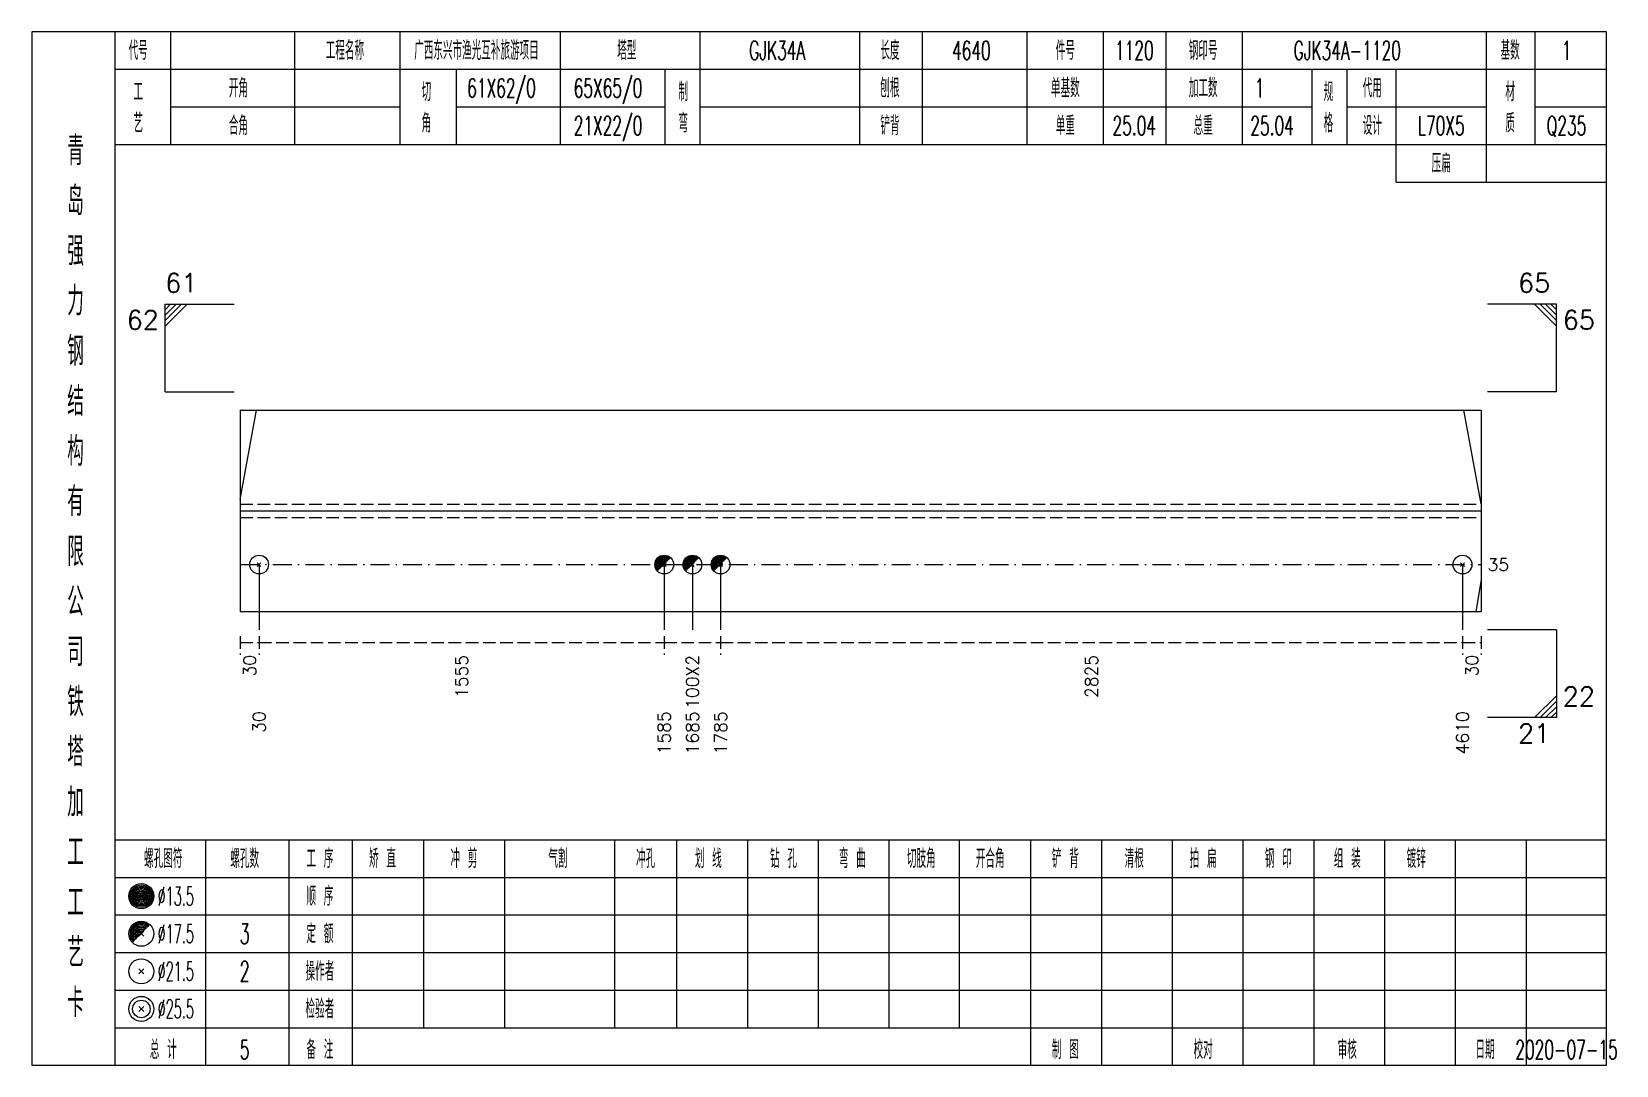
# Model space of a CAD drawing. Extents: x 0 to 2606, y -377 to 6479.
# Drawn here: x 522.8 to 775.7, y 1575 to 1740 of the extents above; entities that cross this region are included whole.
import ezdxf
from ezdxf.enums import TextEntityAlignment as Align

# ---------------------------------------------------------------- set-up
doc = ezdxf.new("R2010")
doc.units = 0
doc.header["$MEASUREMENT"] = 0
doc.linetypes.add('一点画线', pattern=[5.2, 3, -1, 0.2, -1])
doc.linetypes.add('虚线', pattern=[2.75, 2, -0.75])
doc.layers.get('0').update_dxf_attribs({"linetype": 'CONTINUOUS', "lineweight": 25})
doc.layers.add('1', color=7, linetype='CONTINUOUS', lineweight=25)
doc.layers.add('4', color=7, linetype='CONTINUOUS', lineweight=25)
doc.styles.get("Standard").update_dxf_attribs({"font": 'simplex.shx', "width": 0.7, "height": 3, "bigfont": 'gbhzfs.shx'})

msp = doc.modelspace()

# ---------------------------------------------------------------- texts
at = {"color": 7, "linetype": 'Continuous', "lineweight": 13}
for s, p in [('61', (544.1, 1697.5)), ('22', (767.2, 1631.5))]:
    msp.add_text(s, height=3, dxfattribs=at).set_placement(p, align=Align.BOTTOM_LEFT)
msp.add_text('65', height=3, dxfattribs=at).set_placement((765.2, 1697.5), align=Align.BOTTOM_RIGHT)
for s, p in [('62', (543.1, 1695.5)), ('21', (765.2, 1629.5))]:
    msp.add_text(s, height=3, dxfattribs=at).set_placement(p, align=Align.TOP_RIGHT)
msp.add_text('65', height=3, dxfattribs=at).set_placement((767.2, 1695.5), align=Align.TOP_LEFT)
msp.add_text('35', height=2, dxfattribs=at).set_placement((755.2, 1654.93), align=Align.MIDDLE_LEFT)
at = {"color": 8, "linetype": 'Continuous', "lineweight": 9}
for s, p in [('30', (557.6, 1640.5)), ('1555', (591.43, 1640.5)), ('100X2', (628.27, 1640.5)), ('2825', (691.98, 1640.5)), ('30', (752.7, 1640.5))]:
    msp.add_text(s, height=2, rotation=90, dxfattribs=at).set_placement(p, align=Align.MIDDLE_RIGHT)
at = {"layer": '1', "color": 7, "linetype": 'Continuous', "lineweight": 13}
for s, p in [('30', (559.1, 1631.5)), ('1585', (623.77, 1631.5)), ('1685', (628.27, 1631.5)), ('1785', (632.77, 1631.5)), ('4610', (751.2, 1631.5))]:
    msp.add_text(s, height=2, rotation=90, dxfattribs=at).set_placement(p, align=Align.MIDDLE_RIGHT)
at = {"layer": '4', "color": 1, "linetype": 'Continuous', "lineweight": 13}
for s, height, width, p in [('代号', 3, 0.6, (539.8, 1737)), ('工程名称', 3, 0.6, (572.8, 1737)), ('广西东兴市渔光互补旅游项目', 3, 0.6, (593.8, 1737)), ('塔型', 3, 0.6, (617.8, 1737)), ('GJK34A', 3, 0.6, (641.8, 1737)), ('长度', 3, 0.6, (659.8, 1737)), ('4640', 3, 0.6, (672.8, 1737)), ('件号', 3, 0.6, (687.8, 1737)), ('1120', 3, 0.6, (698.8, 1737)), ('钢印号', 3, 0.6, (709.8, 1737)), ('GJK34A-1120', 3, 0.6, (732.8, 1737)), ('基数', 3, 0.6, (758.8, 1737)), ('1', 3, 0.6, (767.8, 1737)), ('开角', 3, 0.6, (555.8, 1731)), ('61X62/0', 3, 0.6, (597.8, 1731)), ('65X65/0', 3, 0.6, (614.8, 1731)), ('刨根', 3, 0.6, (659.8, 1731)), ('单基数', 3, 0.6, (687.8, 1731)), ('加工数', 3, 0.6, (709.8, 1731)), ('代用', 3, 0.6, (736.8, 1731)), ('工', 3, 0.6, (539.8, 1730.4)), ('切', 3, 0.6, (585.8, 1730.4)), ('制', 3, 0.6, (626.8, 1730.4)), ('1', 3, 0.6, (718.8, 1731)), ('规', 3, 0.6, (729.8, 1730.4)), ('材', 3, 0.6, (758.8, 1730.4)), ('艺', 3, 0.6, (539.8, 1725.4)), ('合角', 3, 0.6, (555.8, 1725)), ('角', 3, 0.6, (585.8, 1725.4)), ('21X22/0', 3, 0.6, (614.8, 1725)), ('弯', 3, 0.6, (626.8, 1725.4)), ('铲背', 3, 0.6, (659.8, 1725)), ('单重', 3, 0.6, (687.8, 1725)), ('25.04', 3, 0.6, (698.8, 1725)), ('总重', 3, 0.6, (709.8, 1725)), ('25.04', 3, 0.6, (720.8, 1725)), ('格', 3, 0.6, (729.8, 1725.4)), ('设计', 3, 0.6, (736.8, 1725)), ('L70X5', 3, 0.6, (747.8, 1725)), ('质', 3, 0.6, (758.8, 1725.4)), ('Q235', 3, 0.6, (767.8, 1725)), ('青', 4.6, 0.8, (529.8, 1721)), ('压扁', 3, 0.6, (747.8, 1719)), ('岛', 4.6, 0.8, (529.8, 1713)), ('强', 4.6, 0.8, (529.8, 1705)), ('力', 4.6, 0.8, (529.8, 1697)), ('钢', 4.6, 0.8, (529.8, 1689)), ('结', 4.6, 0.8, (529.8, 1681)), ('构', 4.6, 0.8, (529.8, 1673)), ('有', 4.6, 0.8, (529.8, 1665)), ('限', 4.6, 0.8, (529.8, 1657)), ('公', 4.6, 0.8, (529.8, 1649)), ('司', 4.6, 0.8, (529.8, 1641)), ('铁', 4.6, 0.8, (529.8, 1633)), ('塔', 4.6, 0.8, (529.8, 1625)), ('加', 4.6, 0.8, (529.8, 1617)), ('工', 4.6, 0.8, (529.8, 1609)), ('螺孔图符', 3, 0.6, (543.8, 1608)), ('螺孔数', 3, 0.6, (556.8, 1608)), ('工 序', 3, 0.6, (568.8, 1608)), ('矫 直', 3, 0.6, (578.8, 1608)), ('冲 剪', 3, 0.6, (591.8, 1608)), ('气割', 3, 0.6, (606.8, 1608)), ('冲孔', 3, 0.6, (620.8, 1608)), ('划 线', 3, 0.6, (630.8, 1608)), ('钻 孔', 3, 0.6, (642.8, 1608)), ('弯 曲', 3, 0.6, (653.8, 1608)), ('切肢角', 3, 0.6, (664.8, 1608)), ('开合角', 3, 0.6, (675.8, 1608)), ('铲 背', 3, 0.6, (687.8, 1608)), ('清根', 3, 0.6, (698.8, 1608)), ('拍 扁', 3, 0.6, (709.8, 1608)), ('钢 印', 3, 0.6, (721.8, 1608)), ('组 装', 3, 0.6, (732.8, 1608)), ('镀锌', 3, 0.6, (743.8, 1608)), ('顺 序', 3, 0.6, (568.8, 1602)), ('工', 4.6, 0.8, (529.8, 1601)), ('%%C13.5', 3, 0.5, (545.8, 1602)), ('%%C17.5', 3, 0.5, (545.8, 1596)), ('3', 3.2, 0.6, (556.8, 1596)), ('定 额', 3, 0.6, (568.8, 1596)), ('艺', 4.6, 0.8, (529.8, 1593)), ('%%C21.5', 3, 0.5, (545.8, 1590)), ('2', 3.2, 0.6, (556.8, 1590)), ('操作者', 3, 0.6, (568.8, 1590)), ('卡', 4.6, 0.8, (529.8, 1585)), ('%%C25.5', 3, 0.5, (545.8, 1584)), ('检验者', 3, 0.6, (568.8, 1584)), ('总 计', 3, 0.6, (543.8, 1577.5)), ('5', 3, 0.6, (556.8, 1577.5)), ('备 注', 3, 0.6, (568.8, 1577.5)), ('制 图', 3, 0.6, (687.8, 1577.5)), ('校对', 3, 0.6, (709.8, 1577.5)), ('审核', 3, 0.6, (732.8, 1577.5)), ('日期', 3, 0.6, (754.8, 1577.5)), ('2020-07-15', 3, 0.6, (767.8, 1577.5))]:
    msp.add_text(s, height=height, dxfattribs=dict(at, width=width)).set_placement(p, align=Align.MIDDLE_CENTER)

# ---------------------------------------------------------------- linework, layer by layer
at = {"color": 7, "linetype": 'Continuous', "lineweight": 13}
for p, q in [((544.1, 1696.5), (555.1, 1696.5)), ((544.1, 1682.5), (544.1, 1696.5)), ((544.97, 1696.5), (544.1, 1695.62)), ((545.85, 1696.5), (544.1, 1694.75)), ((546.72, 1696.5), (544.1, 1693.88)), ((547.6, 1696.5), (544.1, 1693)), ((766.2, 1696.5), (755.2, 1696.5)), ((762.7, 1696.5), (766.2, 1693)), ((763.57, 1696.5), (766.2, 1693.88)), ((764.45, 1696.5), (766.2, 1694.75)), ((765.32, 1696.5), (766.2, 1695.62)), ((766.2, 1682.5), (766.2, 1696.5)), ((544.1, 1682.5), (555.1, 1682.5)), ((766.2, 1682.5), (755.2, 1682.5)), ((556.1, 1665.34), (558.7, 1679.57)), ((754.2, 1664.65), (751.42, 1679.57)), ((559.1, 1654.93), (559.1, 1644.5)), ((623.77, 1654.93), (623.77, 1644.5)), ((628.27, 1654.93), (628.27, 1644.5)), ((632.77, 1654.93), (632.77, 1644.5)), ((751.2, 1654.93), (751.2, 1644.5)), ((754.2, 1652.48), (753.3, 1647.43)), ((766.2, 1644.5), (755.2, 1644.5)), ((766.2, 1644.5), (766.2, 1630.5)), ((762.7, 1630.5), (766.2, 1634)), ((763.57, 1630.5), (766.2, 1633.12)), ((764.45, 1630.5), (766.2, 1632.25)), ((766.2, 1630.5), (755.2, 1630.5)), ((765.32, 1630.5), (766.2, 1631.38))]:
    msp.add_line(p, q, dxfattribs=at)
at = {"color": 7, "linetype": 'Continuous', "lineweight": 18}
for p, q in [((556.1, 1679.57), (556.1, 1647.43)), ((556.1, 1679.57), (754.2, 1679.57)), ((754.2, 1679.57), (754.2, 1647.43)), ((556.1, 1663.5), (754.2, 1663.5))]:
    msp.add_line(p, q, dxfattribs=at)
at = {"color": 1, "linetype": '虚线', "lineweight": 18}
for p, q in [((556.1, 1664.57), (754.2, 1664.57)), ((556.1, 1662.43), (754.2, 1662.43))]:
    msp.add_line(p, q, dxfattribs=at)
at = {"color": 3, "linetype": '一点画线', "lineweight": 13}
msp.add_line((556.1, 1654.93), (754.2, 1654.93), dxfattribs=at)
at = {"color": 8, "linetype": '虚线', "lineweight": 9}
for p, q in [((556.1, 1643.5), (556.1, 1640.5)), ((556.1, 1642.5), (559.1, 1642.5)), ((559.1, 1643.5), (559.1, 1640.5)), ((559.1, 1643.5), (559.1, 1640.5)), ((559.1, 1642.5), (623.77, 1642.5)), ((623.77, 1643.5), (623.77, 1640.5)), ((623.77, 1643.5), (623.77, 1640.5)), ((623.77, 1642.5), (632.77, 1642.5)), ((632.77, 1643.5), (632.77, 1640.5)), ((632.77, 1643.5), (632.77, 1640.5)), ((632.77, 1642.5), (751.2, 1642.5)), ((751.2, 1643.5), (751.2, 1640.5)), ((751.2, 1643.5), (751.2, 1640.5)), ((751.2, 1642.5), (754.2, 1642.5)), ((754.2, 1643.5), (754.2, 1640.5))]:
    msp.add_line(p, q, dxfattribs=at)
at = {"layer": '1', "color": 7, "linetype": 'Continuous', "lineweight": 13}
for p, q in [((558.8, 1654.63), (559.4, 1655.23)), ((559.4, 1654.63), (558.8, 1655.23)), ((750.9, 1654.63), (751.5, 1655.23)), ((751.5, 1654.63), (750.9, 1655.23))]:
    msp.add_line(p, q, dxfattribs=at)
at = {"layer": '1', "color": 7, "linetype": 'Continuous', "lineweight": 0}
for p, q in [((623.47, 1654.63), (624.07, 1655.23)), ((623.47, 1655.23), (624.07, 1654.63)), ((627.97, 1654.63), (628.57, 1655.23)), ((627.97, 1655.23), (628.57, 1654.63)), ((632.47, 1654.63), (633.07, 1655.23)), ((632.47, 1655.23), (633.07, 1654.63))]:
    msp.add_line(p, q, dxfattribs=at)
at = {"layer": '1', "color": 7, "linetype": 'Continuous', "lineweight": 18}
msp.add_line((556.1, 1647.43), (754.2, 1647.43), dxfattribs=at)
at = {"layer": '1', "color": 7, "linetype": 'Continuous', "lineweight": 13}
for centre in [(559.1, 1654.93), (623.77, 1654.93), (628.27, 1654.93), (632.77, 1654.93), (751.2, 1654.93)]:
    msp.add_circle(centre, 1.5, dxfattribs=at)
for centre, radius in [((623.77, 1654.93), 1.35), ((623.77, 1654.93), 1.2), ((623.77, 1654.93), 1.05), ((623.77, 1654.93), 0.9), ((623.77, 1654.93), 0.75), ((623.77, 1654.93), 0.6), ((623.77, 1654.93), 0.45), ((623.77, 1654.93), 0.3), ((623.77, 1654.93), 0.15), ((628.27, 1654.93), 1.35), ((628.27, 1654.93), 1.2), ((628.27, 1654.93), 1.05), ((628.27, 1654.93), 0.9), ((628.27, 1654.93), 0.75), ((628.27, 1654.93), 0.6), ((628.27, 1654.93), 0.45), ((628.27, 1654.93), 0.3), ((628.27, 1654.93), 0.15), ((632.77, 1654.93), 1.35), ((632.77, 1654.93), 1.2), ((632.77, 1654.93), 1.05), ((632.77, 1654.93), 0.9), ((632.77, 1654.93), 0.75), ((632.77, 1654.93), 0.6), ((632.77, 1654.93), 0.45), ((632.77, 1654.93), 0.3), ((632.77, 1654.93), 0.15)]:
    msp.add_arc(centre, radius, 45, 225, dxfattribs=at)
at = {"layer": '4', "color": 1, "linetype": 'Continuous', "lineweight": 18}
for p, q in [((536.1, 1575), (536.1, 1740)), ((545, 1722), (545, 1740)), ((564.8, 1722), (564.8, 1740)), ((581.6, 1722), (581.6, 1740)), ((607.2, 1722), (607.2, 1740)), ((629.5, 1722), (629.5, 1740)), ((655, 1722), (655, 1740)), ((665, 1722), (665, 1740)), ((681.7, 1722), (681.7, 1740)), ((693.9, 1722), (693.9, 1740)), ((703.9, 1722), (703.9, 1740)), ((716.1, 1722), (716.1, 1740)), ((755, 1716), (755, 1740)), ((762.8, 1722), (762.8, 1740)), ((536.1, 1734), (774.2, 1734)), ((590.6, 1722), (590.6, 1734)), ((623.9, 1722), (623.9, 1734)), ((727.2, 1722), (727.2, 1734)), ((732.8, 1722), (732.8, 1734)), ((740.6, 1716), (740.6, 1734)), ((545, 1728), (581.6, 1728)), ((590.6, 1728), (623.9, 1728)), ((629.5, 1728), (727.2, 1728)), ((732.8, 1728), (755, 1728)), ((762.8, 1728), (774.2, 1728)), ((536.1, 1722), (774.2, 1722)), ((740.6, 1716), (774.2, 1716)), ((536.1, 1611), (774.2, 1611)), ((550.6, 1575), (550.6, 1611)), ((563.9, 1575), (563.9, 1611)), ((574, 1575), (574, 1611)), ((585.4, 1581), (585.4, 1611)), ((598.3, 1581), (598.3, 1611)), ((615.9, 1581), (615.9, 1611)), ((625.8, 1581), (625.8, 1611)), ((637.1, 1581), (637.1, 1611)), ((648.4, 1581), (648.4, 1611)), ((659.7, 1581), (659.7, 1611)), ((670.9, 1581), (670.9, 1611)), ((682.3, 1581), (682.3, 1611)), ((693.6, 1581), (693.6, 1611)), ((704.9, 1581), (704.9, 1611)), ((716.2, 1581), (716.2, 1611)), ((727.5, 1581), (727.5, 1611)), ((738.8, 1581), (738.8, 1611)), ((750.1, 1581), (750.1, 1611)), ((761.4, 1581), (761.4, 1611)), ((536.1, 1605), (774.2, 1605)), ((536.1, 1599), (774.2, 1599)), ((536.1, 1593), (774.2, 1593)), ((536.1, 1587), (774.2, 1587)), ((536.1, 1581), (774.2, 1581)), ((682.3, 1575), (682.3, 1581)), ((693.6, 1575), (693.6, 1581)), ((704.9, 1575), (704.9, 1581)), ((716.2, 1575), (716.2, 1581)), ((727.5, 1575), (727.5, 1581)), ((738.8, 1575), (738.8, 1581)), ((750.1, 1575), (750.1, 1581)), ((761.4, 1575), (761.4, 1581))]:
    msp.add_line(p, q, dxfattribs=at)
at = {"layer": '4', "color": 7, "linetype": 'Continuous', "lineweight": 13}
for p, q in [((540.1, 1601.8), (540.5, 1602.2)), ((540.5, 1601.8), (540.1, 1602.2)), ((539.9, 1589.6), (540.7, 1590.4)), ((540.7, 1589.6), (539.9, 1590.4)), ((539.9, 1583.6), (540.7, 1584.4)), ((540.7, 1583.6), (539.9, 1584.4))]:
    msp.add_line(p, q, dxfattribs=at)
at = {"layer": '4', "color": 7, "linetype": 'Continuous', "lineweight": 0}
for p, q in [((539.9, 1595.6), (540.7, 1596.4)), ((539.9, 1596.4), (540.7, 1595.6))]:
    msp.add_line(p, q, dxfattribs=at)
at = {"layer": '4', "color": 1, "linetype": 'Continuous', "lineweight": 18}
msp.add_lwpolyline([(522.8, 1740), (522.8, 1575), (774.2, 1575), (774.2, 1740)], close=True, dxfattribs=at)
at = {"layer": '4', "color": 7, "linetype": 'Continuous', "lineweight": 13}
for centre, radius in [((540.3, 1602), 2), ((540.3, 1602), 1.8), ((540.3, 1602), 1.6), ((540.3, 1602), 1.4), ((540.3, 1602), 1.2), ((540.3, 1602), 1), ((540.3, 1602), 0.8), ((540.3, 1602), 0.6), ((540.3, 1602), 0.4), ((540.3, 1602), 0.2), ((540.3, 1596), 2), ((540.3, 1590), 2), ((540.3, 1584), 2), ((540.3, 1584), 1.4)]:
    msp.add_circle(centre, radius, dxfattribs=at)
for radius in [1.8, 1.6, 1.4, 1.2, 1, 0.8, 0.6, 0.4, 0.2]:
    msp.add_arc((540.3, 1596), radius, 45, 225, dxfattribs=at)

msp.set_redraw_order([(e.dxf.handle, doc.entitydb.next_handle()) for e in msp.query("TEXT MTEXT ATTDEF DIMENSION ARC_DIMENSION")])  # texts and dimensions are drawn at this point

doc.saveas('drawing.dxf')
